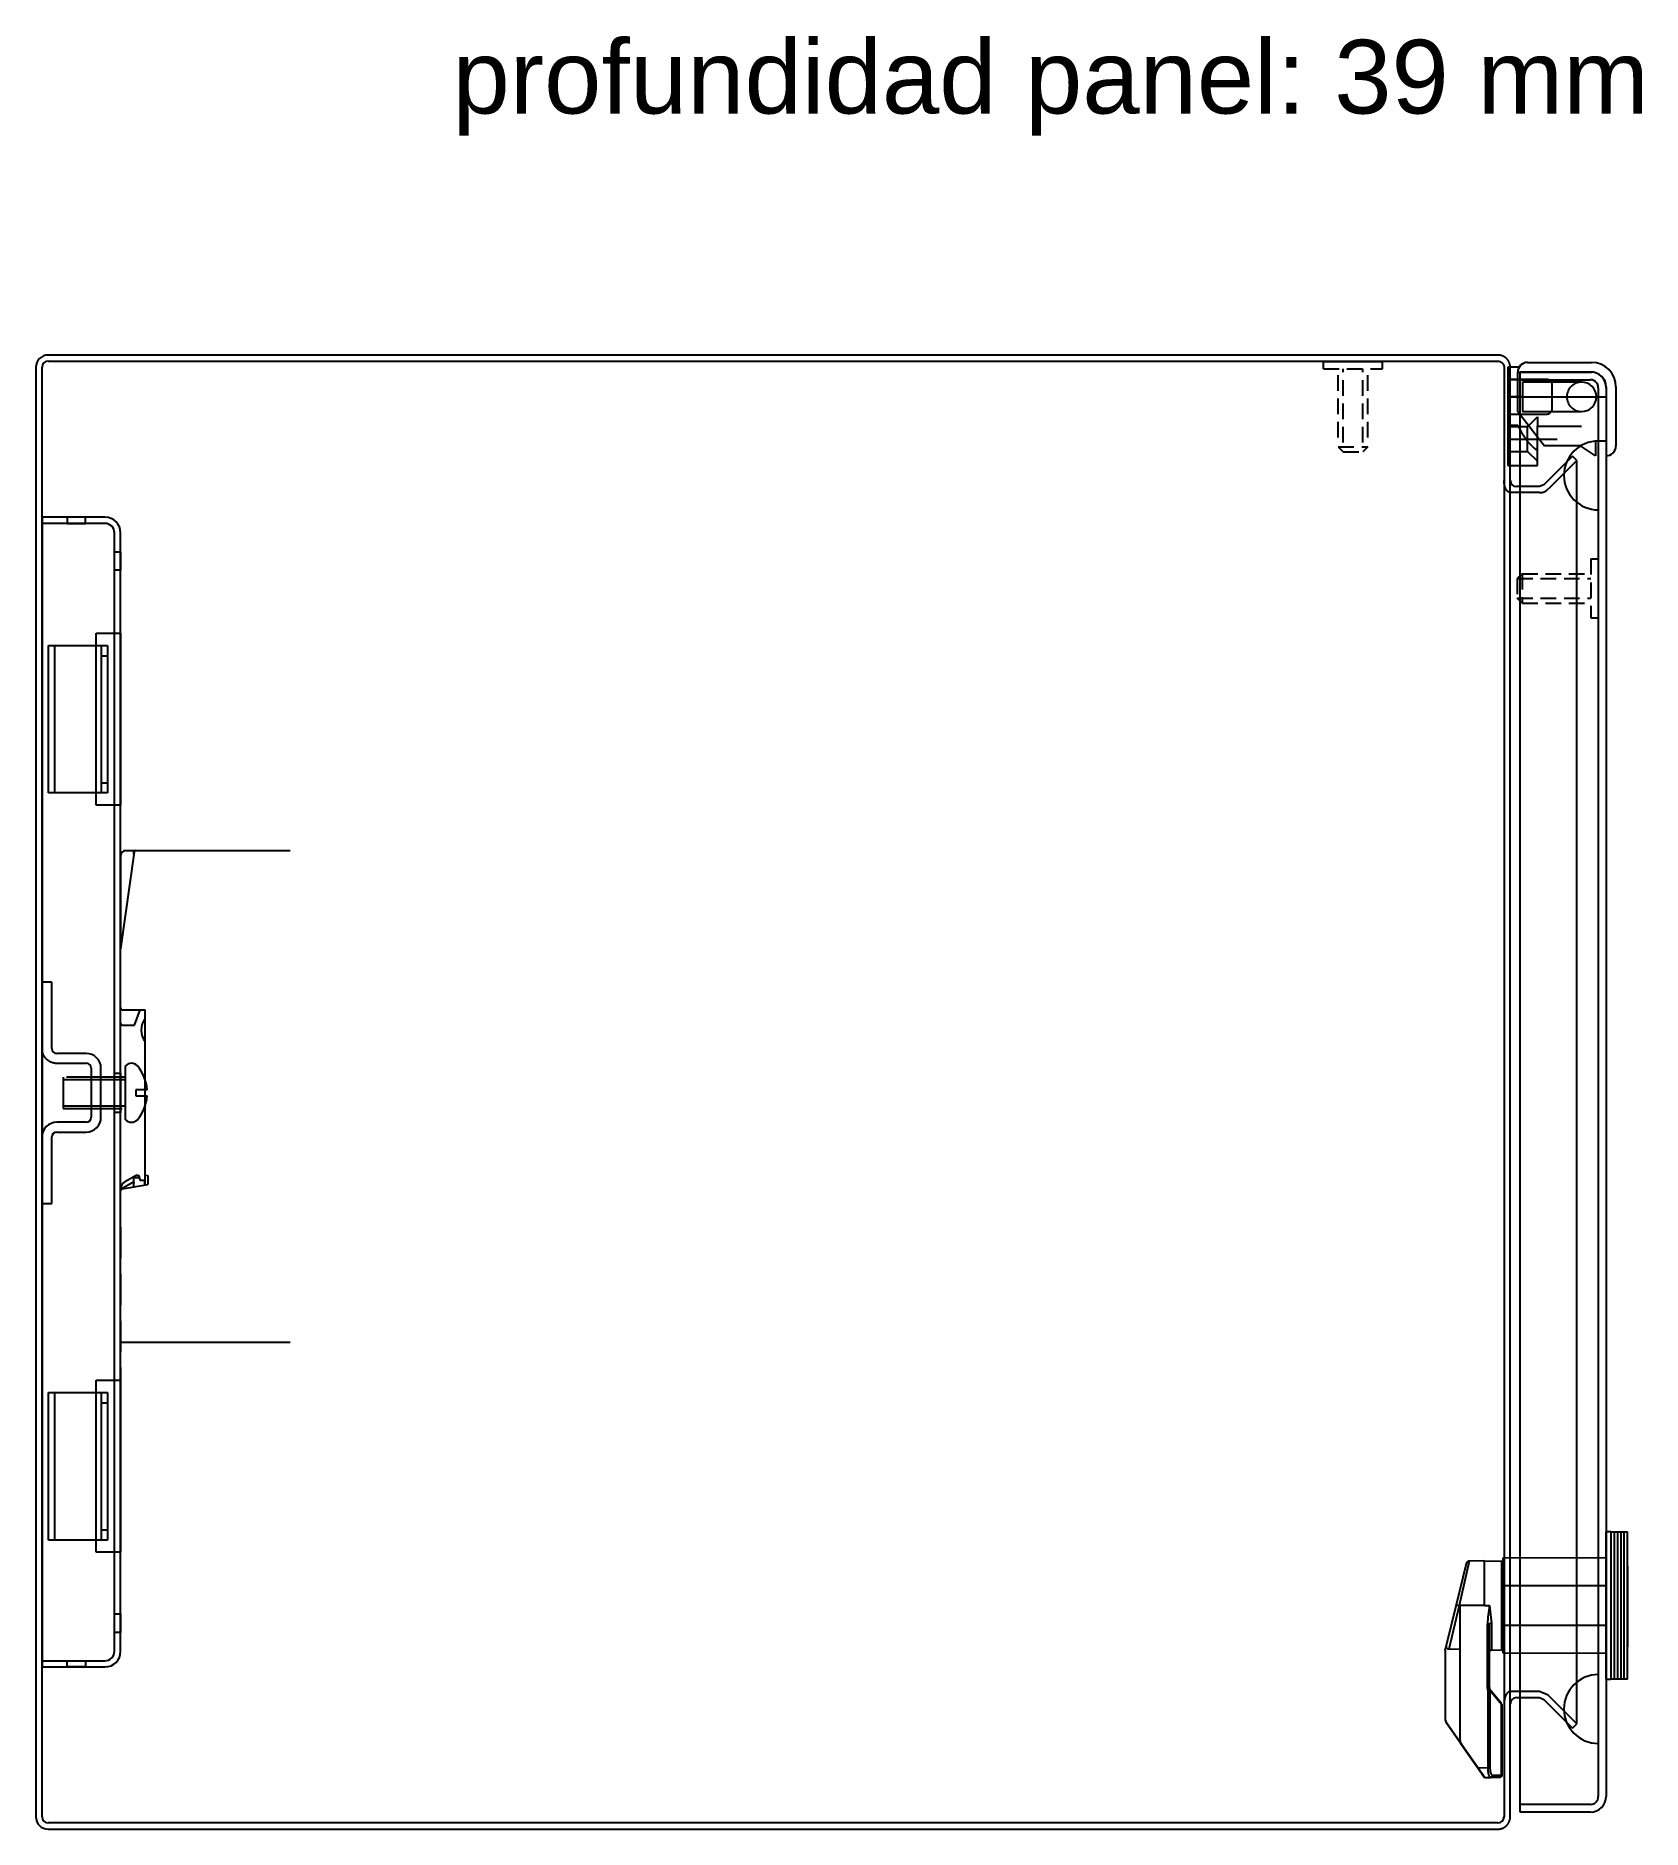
# Model space of a CAD drawing. Header units: millimetres. Extents: x 979 to 3414, y -1029 to 703.
# Drawn here: x 3087.6 to 3414.5, y 276.1 to 641 of the extents above; entities that cross this region are included whole.
import ezdxf

# ---------------------------------------------------------------- set-up
doc = ezdxf.new("R2010")
doc.units = ezdxf.units.MM
for name, pattern in [('ACAD_ISO03W100', [30, 12, -18]), ('CENTER', [50.8, 31.75, -6.35, 6.35, -6.35]), ('HIDDEN', [9.525, 6.35, -3.175]), ('HIDDEN2', [4.7625, 3.175, -1.5875])]:
    doc.linetypes.add(name, pattern=pattern)
doc.styles.get("Standard").update_dxf_attribs({"font": 'arial.ttf'})

msp = doc.modelspace()

# ---------------------------------------------------------------- texts
at = {"insert": (3172.423, 640.206), "char_height": 15, "attachment_point": 1}
msp.add_mtext_dynamic_manual_height_columns('profundidad panel: 39 mm', width=419.30102, gutter_width=12.5, heights=[0], dxfattribs=at)

# ---------------------------------------------------------------- linework, layer by layer
for p, q in [((3087.635, 573.567), (3087.635, 278.642)), ((3088.91, 278.641), (3088.91, 573.567)), ((3385.19, 576.066), (3090.16, 576.067)), ((3090.16, 574.817), (3385.165, 574.817)), ((3349.66, 574.767), (3361.66, 574.767)), ((3385.165, 574.817), (3385.193, 574.816)), ((3385.246, 576.065), (3385.19, 576.066)), ((3385.193, 574.816), (3385.222, 574.814)), ((3385.222, 574.814), (3385.25, 574.812)), ((3385.303, 576.061), (3385.246, 576.065)), ((3385.25, 574.812), (3385.279, 574.809)), ((3385.279, 574.809), (3385.307, 574.805)), ((3385.36, 576.057), (3385.303, 576.061)), ((3385.307, 574.805), (3385.336, 574.801)), ((3385.336, 574.801), (3385.365, 574.796)), ((3385.417, 576.051), (3385.36, 576.057)), ((3385.365, 574.796), (3385.394, 574.79)), ((3385.394, 574.79), (3385.423, 574.784)), ((3385.474, 576.044), (3385.417, 576.051)), ((3385.423, 574.784), (3385.452, 574.777)), ((3385.452, 574.777), (3385.482, 574.769)), ((3385.532, 576.035), (3385.474, 576.044)), ((3385.482, 574.769), (3385.511, 574.76)), ((3385.511, 574.76), (3385.54, 574.751)), ((3385.59, 576.025), (3385.532, 576.035)), ((3385.54, 574.751), (3385.569, 574.74)), ((3385.569, 574.74), (3385.598, 574.729)), ((3385.648, 576.014), (3385.59, 576.025)), ((3385.598, 574.729), (3385.627, 574.717)), ((3385.627, 574.717), (3385.655, 574.705)), ((3385.706, 576.001), (3385.648, 576.014)), ((3385.655, 574.705), (3385.684, 574.692)), ((3385.684, 574.692), (3385.712, 574.677)), ((3385.765, 575.986), (3385.706, 576.001)), ((3385.712, 574.677), (3385.74, 574.662)), ((3385.74, 574.662), (3385.767, 574.647)), ((3385.823, 575.971), (3385.765, 575.986)), ((3385.767, 574.647), (3385.795, 574.63)), ((3385.795, 574.63), (3385.822, 574.613)), ((3385.822, 574.613), (3385.848, 574.595)), ((3385.881, 575.953), (3385.823, 575.971)), ((3385.848, 574.595), (3385.874, 574.577)), ((3385.874, 574.577), (3385.9, 574.557)), ((3385.939, 575.934), (3385.881, 575.953)), ((3385.9, 574.557), (3385.925, 574.537)), ((3385.925, 574.537), (3385.95, 574.517)), ((3385.997, 575.914), (3385.939, 575.934)), ((3385.95, 574.517), (3385.975, 574.495)), ((3385.975, 574.495), (3385.998, 574.473)), ((3386.055, 575.891), (3385.997, 575.914)), ((3385.998, 574.473), (3386.022, 574.451)), ((3386.022, 574.451), (3386.044, 574.428)), ((3386.044, 574.428), (3386.066, 574.404)), ((3386.113, 575.868), (3386.055, 575.891)), ((3386.066, 574.404), (3386.087, 574.38)), ((3386.087, 574.38), (3386.108, 574.355)), ((3386.108, 574.355), (3386.128, 574.33)), ((3386.17, 575.843), (3386.113, 575.868)), ((3386.128, 574.33), (3386.147, 574.304)), ((3386.147, 574.304), (3386.166, 574.278)), ((3386.166, 574.278), (3386.184, 574.251)), ((3386.227, 575.816), (3386.17, 575.843)), ((3386.184, 574.251), (3386.201, 574.224)), ((3386.201, 574.224), (3386.217, 574.197)), ((3386.217, 574.197), (3386.233, 574.169)), ((3386.283, 575.788), (3386.227, 575.816)), ((3386.233, 574.169), (3386.248, 574.141)), ((3386.248, 574.141), (3386.262, 574.113)), ((3386.262, 574.113), (3386.275, 574.085)), ((3386.275, 574.085), (3386.288, 574.056)), ((3386.339, 575.758), (3386.283, 575.788)), ((3386.288, 574.056), (3386.3, 574.027)), ((3386.3, 574.027), (3386.311, 573.998)), ((3386.311, 573.998), (3386.321, 573.969)), ((3386.321, 573.969), (3386.331, 573.94)), ((3386.331, 573.94), (3386.339, 573.911)), ((3386.394, 575.727), (3386.339, 575.758)), ((3386.339, 573.911), (3386.347, 573.882)), ((3386.347, 573.882), (3386.355, 573.853)), ((3386.355, 573.853), (3386.361, 573.824)), ((3386.361, 573.824), (3386.367, 573.794)), ((3386.367, 573.794), (3386.372, 573.766)), ((3386.372, 573.766), (3386.376, 573.737)), ((3386.376, 573.737), (3386.38, 573.708)), ((3386.38, 573.708), (3386.383, 573.679)), ((3386.383, 573.679), (3386.385, 573.651)), ((3386.385, 573.651), (3386.386, 573.623)), ((3386.386, 573.623), (3386.387, 573.595)), ((3386.387, 573.595), (3386.388, 573.567)), ((3386.388, 573.567), (3386.388, 278.641)), ((3386.449, 575.694), (3386.394, 575.727)), ((3386.503, 575.66), (3386.449, 575.694)), ((3386.556, 575.624), (3386.503, 575.66)), ((3386.609, 575.587), (3386.556, 575.624)), ((3386.66, 575.548), (3386.609, 575.587)), ((3386.711, 575.508), (3386.66, 575.548)), ((3386.76, 575.467), (3386.711, 575.508)), ((3386.809, 575.424), (3386.76, 575.467)), ((3386.856, 575.38), (3386.809, 575.424)), ((3386.903, 575.335), (3386.856, 575.38)), ((3386.948, 575.288), (3386.903, 575.335)), ((3386.992, 575.241), (3386.948, 575.288)), ((3387.035, 575.192), (3386.992, 575.241)), ((3387.076, 575.143), (3387.035, 575.192)), ((3387.116, 575.092), (3387.076, 575.143)), ((3387.154, 575.041), (3387.116, 575.092)), ((3387.192, 574.988), (3387.154, 575.041)), ((3389.428, 573.567), (3387.16, 573.567)), ((3387.16, 573.567), (3387.16, 557.567)), ((3387.16, 573.567), (3387.16, 553.567)), ((3387.227, 574.935), (3387.192, 574.988)), ((3387.262, 574.881), (3387.227, 574.935)), ((3387.295, 574.826), (3387.262, 574.881)), ((3387.326, 574.771), (3387.295, 574.826)), ((3387.356, 574.715), (3387.326, 574.771)), ((3387.384, 574.659), (3387.356, 574.715)), ((3387.411, 574.602), (3387.384, 574.659)), ((3387.436, 574.545), (3387.411, 574.602)), ((3387.459, 574.487), (3387.436, 574.545)), ((3387.482, 574.429), (3387.459, 574.487)), ((3387.502, 574.371), (3387.482, 574.429)), ((3387.521, 574.313), (3387.502, 574.371)), ((3387.538, 574.255), (3387.521, 574.313)), ((3387.554, 574.197), (3387.538, 574.255)), ((3387.569, 574.138), (3387.554, 574.197)), ((3387.582, 574.08), (3387.569, 574.138)), ((3387.593, 574.022), (3387.582, 574.08)), ((3387.603, 573.964), (3387.593, 574.022)), ((3387.612, 573.906), (3387.603, 573.964)), ((3387.619, 573.849), (3387.612, 573.906)), ((3387.625, 573.792), (3387.619, 573.849)), ((3387.629, 573.735), (3387.625, 573.792)), ((3387.632, 573.678), (3387.629, 573.735)), ((3387.634, 573.623), (3387.632, 573.678)), ((3387.635, 573.567), (3387.634, 573.623)), ((3387.635, 279.141), (3387.635, 573.567)), ((3391.16, 574.567), (3404.16, 574.567)), ((3387.16, 571.067), (3389.16, 571.067)), ((3389.16, 564.567), (3389.16, 572.567)), ((3389.16, 572.567), (3404.16, 572.567)), ((3389.66, 572.625), (3403.96, 572.625)), ((3389.66, 279.585), (3389.66, 572.625)), ((3389.66, 572.625), (3403.96, 572.625)), ((3389.66, 572.625), (3403.96, 572.625)), ((3389.66, 571.025), (3403.96, 571.025)), ((3402.16, 570.567), (3390.16, 570.567)), ((3390.16, 570.567), (3390.16, 564.567)), ((3405.56, 569.425), (3405.56, 282.785)), ((3407.16, 569.567), (3407.16, 555.567)), ((3407.16, 569.425), (3407.16, 282.785)), ((3409.16, 569.567), (3409.16, 557.567)), ((3387.16, 564.067), (3389.549, 564.067)), ((3389.16, 564.567), (3394.604, 557.567)), ((3390.16, 564.567), (3402.16, 564.567)), ((3387.16, 561.767), (3389.184, 561.767)), ((3393.16, 553.567), (3393.16, 561.567)), ((3407.16, 558.567), (3404.96, 558.567)), ((3404.96, 558.567), (3404.96, 555.567)), ((3405.56, 558.567), (3405.56, 544.567)), ((3393.16, 553.567), (3393.16, 556.567)), ((3400.322, 555.504), (3394.501, 549.683)), ((3401.96, 557.567), (3394.604, 557.567)), ((3401.206, 554.621), (3395.385, 548.8)), ((3401.206, 554.62), (3400.322, 555.504)), ((3401.206, 297.588), (3401.206, 554.62)), ((3404.96, 555.567), (3401.96, 557.567)), ((3387.16, 553.567), (3393.16, 553.567)), ((3386.386, 550.456), (3386.385, 550.567)), ((3386.39, 550.344), (3386.386, 550.456)), ((3386.395, 550.231), (3386.39, 550.344)), ((3386.404, 550.118), (3386.395, 550.231)), ((3386.415, 550.004), (3386.404, 550.118)), ((3386.429, 549.891), (3386.415, 550.004)), ((3386.446, 549.777), (3386.429, 549.891)), ((3386.465, 549.665), (3386.446, 549.777)), ((3386.488, 549.554), (3386.465, 549.665)), ((3386.514, 549.444), (3386.488, 549.554)), ((3386.543, 549.336), (3386.514, 549.444)), ((3386.575, 549.23), (3386.543, 549.336)), ((3386.592, 549.178), (3386.575, 549.23)), ((3386.61, 549.126), (3386.592, 549.178)), ((3386.628, 549.076), (3386.61, 549.126)), ((3386.648, 549.026), (3386.628, 549.076)), ((3386.668, 548.977), (3386.648, 549.026)), ((3386.689, 548.929), (3386.668, 548.977)), ((3386.711, 548.882), (3386.689, 548.929)), ((3386.733, 548.836), (3386.711, 548.882)), ((3386.757, 548.79), (3386.733, 548.836)), ((3386.781, 548.746), (3386.757, 548.79)), ((3386.805, 548.703), (3386.781, 548.746)), ((3386.83, 548.662), (3386.805, 548.703)), ((3386.857, 548.621), (3386.83, 548.662)), ((3386.883, 548.582), (3386.857, 548.621)), ((3386.91, 548.543), (3386.883, 548.582)), ((3386.938, 548.507), (3386.91, 548.543)), ((3386.967, 548.471), (3386.938, 548.507)), ((3386.996, 548.437), (3386.967, 548.471)), ((3387.026, 548.404), (3386.996, 548.437)), ((3387.056, 548.373), (3387.026, 548.404)), ((3387.087, 548.343), (3387.056, 548.373)), ((3387.118, 548.315), (3387.087, 548.343)), ((3387.15, 548.288), (3387.118, 548.315)), ((3387.166, 548.275), (3387.15, 548.288)), ((3387.182, 548.263), (3387.166, 548.275)), ((3387.198, 548.25), (3387.182, 548.263)), ((3387.215, 548.239), (3387.198, 548.25)), ((3387.231, 548.227), (3387.215, 548.239)), ((3387.248, 548.216), (3387.231, 548.227)), ((3387.264, 548.206), (3387.248, 548.216)), ((3387.281, 548.196), (3387.264, 548.206)), ((3387.298, 548.186), (3387.281, 548.196)), ((3387.315, 548.176), (3387.298, 548.186)), ((3387.332, 548.167), (3387.315, 548.176)), ((3387.349, 548.159), (3387.332, 548.167)), ((3387.366, 548.151), (3387.349, 548.159)), ((3387.383, 548.143), (3387.366, 548.151)), ((3387.4, 548.135), (3387.383, 548.143)), ((3387.417, 548.128), (3387.4, 548.135)), ((3387.435, 548.122), (3387.417, 548.128)), ((3387.452, 548.115), (3387.435, 548.122)), ((3387.47, 548.109), (3387.452, 548.115)), ((3387.487, 548.104), (3387.47, 548.109)), ((3387.505, 548.099), (3387.487, 548.104)), ((3387.522, 548.094), (3387.505, 548.099)), ((3387.54, 548.09), (3387.522, 548.094)), ((3387.557, 548.086), (3387.54, 548.09)), ((3387.575, 548.082), (3387.557, 548.086)), ((3387.593, 548.079), (3387.575, 548.082)), ((3387.611, 548.076), (3387.593, 548.079)), ((3387.628, 548.074), (3387.611, 548.076)), ((3387.646, 548.072), (3387.628, 548.074)), ((3387.664, 548.07), (3387.646, 548.072)), ((3387.682, 548.069), (3387.664, 548.07)), ((3387.699, 548.068), (3387.682, 548.069)), ((3387.717, 548.067), (3387.699, 548.068)), ((3387.735, 548.067), (3387.717, 548.067)), ((3393.617, 548.067), (3387.735, 548.067)), ((3393.617, 549.317), (3388.885, 549.317)), ((3394.501, 549.683), (3393.617, 549.317)), ((3101.685, 543.067), (3088.885, 543.067)), ((3088.885, 543.067), (3088.885, 309.142)), ((3101.685, 541.817), (3088.885, 541.817)), ((3103.635, 312.342), (3103.635, 539.867)), ((3104.885, 312.342), (3104.885, 539.867)), ((3405.56, 534.567), (3405.56, 522.567)), ((3099.885, 519.467), (3104.885, 519.467)), ((3099.885, 484.467), (3099.885, 519.467)), ((3104.885, 519.467), (3104.885, 484.467)), ((3090.185, 516.967), (3102.185, 516.967)), ((3090.185, 486.967), (3090.185, 516.967)), ((3091.435, 516.967), (3091.435, 486.967)), ((3100.935, 516.967), (3100.935, 486.967)), ((3100.935, 514.896), (3102.185, 514.896)), ((3102.185, 516.967), (3102.185, 486.967)), ((3100.935, 489.038), (3102.185, 489.038)), ((3102.185, 486.967), (3090.185, 486.967)), ((3104.885, 484.467), (3099.885, 484.467)), ((3088.885, 448.467), (3088.91, 434.581)), ((3090.885, 448.467), (3088.885, 448.467)), ((3090.885, 434.967), (3090.885, 448.467)), ((3088.91, 434.581), (3088.91, 434.529)), ((3088.91, 434.529), (3088.911, 434.477)), ((3088.911, 434.477), (3088.914, 434.423)), ((3088.914, 434.423), (3088.918, 434.37)), ((3088.918, 434.37), (3088.924, 434.316)), ((3088.924, 434.316), (3088.932, 434.261)), ((3088.932, 434.261), (3088.941, 434.206)), ((3088.941, 434.206), (3088.952, 434.151)), ((3088.952, 434.151), (3088.965, 434.095)), ((3088.965, 434.095), (3088.98, 434.039)), ((3088.98, 434.039), (3088.996, 433.983)), ((3088.996, 433.983), (3089.015, 433.926)), ((3089.015, 433.926), (3089.035, 433.87)), ((3089.035, 433.87), (3089.057, 433.813)), ((3089.057, 433.813), (3089.08, 433.757)), ((3089.08, 433.757), (3089.106, 433.7)), ((3089.106, 433.7), (3089.134, 433.644)), ((3089.134, 433.644), (3089.163, 433.587)), ((3089.163, 433.587), (3089.194, 433.531)), ((3089.194, 433.531), (3089.227, 433.475)), ((3089.227, 433.475), (3089.262, 433.42)), ((3089.262, 433.42), (3089.299, 433.364)), ((3089.299, 433.364), (3089.338, 433.31)), ((3089.338, 433.31), (3089.378, 433.255)), ((3089.378, 433.255), (3089.421, 433.202)), ((3089.421, 433.202), (3089.465, 433.148)), ((3089.465, 433.148), (3089.511, 433.096)), ((3089.511, 433.096), (3089.558, 433.044)), ((3089.558, 433.044), (3089.607, 432.993)), ((3089.607, 432.993), (3089.658, 432.943)), ((3089.658, 432.943), (3089.71, 432.894)), ((3089.71, 432.894), (3089.764, 432.845)), ((3089.764, 432.845), (3089.819, 432.798)), ((3089.819, 432.798), (3089.875, 432.752)), ((3089.875, 432.752), (3089.933, 432.706)), ((3089.933, 432.706), (3089.992, 432.662)), ((3089.992, 432.662), (3090.053, 432.619)), ((3090.053, 432.619), (3090.114, 432.577)), ((3090.114, 432.577), (3090.177, 432.537)), ((3090.177, 432.537), (3090.241, 432.498)), ((3090.241, 432.498), (3090.305, 432.46)), ((3090.305, 432.46), (3090.371, 432.423)), ((3090.371, 432.423), (3090.437, 432.388)), ((3090.437, 432.388), (3090.504, 432.354)), ((3090.504, 432.354), (3090.571, 432.321)), ((3090.571, 432.321), (3090.639, 432.29)), ((3090.639, 432.29), (3090.708, 432.26)), ((3090.708, 432.26), (3090.777, 432.231)), ((3090.777, 432.231), (3090.847, 432.204)), ((3090.847, 432.204), (3090.916, 432.179)), ((3090.916, 432.179), (3090.986, 432.155)), ((3090.986, 432.155), (3091.056, 432.132)), ((3091.056, 432.132), (3091.126, 432.111)), ((3091.126, 432.111), (3091.197, 432.091)), ((3091.197, 432.091), (3091.267, 432.072)), ((3091.267, 432.072), (3091.337, 432.055)), ((3091.337, 432.055), (3091.406, 432.04)), ((3091.406, 432.04), (3091.476, 432.025)), ((3091.476, 432.025), (3091.545, 432.012)), ((3091.545, 432.012), (3091.614, 432.001)), ((3091.614, 432.001), (3091.75, 431.981)), ((3091.75, 431.981), (3091.885, 431.967)), ((3097.885, 433.967), (3091.885, 433.967)), ((3091.885, 431.967), (3097.885, 431.967)), ((3098.885, 430.967), (3098.885, 420.967)), ((3100.885, 420.967), (3100.885, 430.967)), ((3105.885, 420.457), (3105.885, 431.457)), ((3093.185, 428.582), (3093.185, 423.332)), ((3105.885, 428.582), (3093.185, 428.582)), ((3103.635, 429.967), (3104.885, 429.967)), ((3103.635, 421.967), (3103.635, 429.967)), ((3104.885, 429.967), (3104.885, 421.967)), ((3105.885, 423.332), (3105.885, 428.582)), ((3093.185, 423.332), (3105.885, 423.332)), ((3107.985, 426.557), (3107.985, 425.357)), ((3110.264, 426.557), (3107.985, 426.557)), ((3107.985, 425.357), (3110.264, 425.357)), ((3097.885, 419.967), (3091.885, 419.967)), ((3104.885, 421.967), (3103.635, 421.967)), ((3088.885, 416.967), (3088.885, 403.467)), ((3090.885, 403.467), (3090.885, 416.967)), ((3091.885, 417.967), (3097.885, 417.967)), ((3088.885, 403.467), (3090.885, 403.467)), ((3090.185, 364.967), (3102.185, 364.967)), ((3090.185, 334.967), (3090.185, 364.967)), ((3091.435, 364.967), (3091.435, 334.967)), ((3099.885, 367.467), (3104.885, 367.467)), ((3099.885, 332.467), (3099.885, 367.467)), ((3100.935, 364.967), (3100.935, 334.967)), ((3102.185, 364.967), (3102.185, 334.967)), ((3104.885, 367.467), (3104.885, 332.467)), ((3100.935, 362.896), (3102.185, 362.896)), ((3100.935, 337.038), (3102.185, 337.038)), ((3102.185, 334.967), (3090.185, 334.967)), ((3104.885, 332.467), (3099.885, 332.467)), ((3103.635, 319.924), (3104.885, 319.924)), ((3103.635, 316.174), (3103.635, 319.924)), ((3104.885, 319.924), (3104.885, 316.174)), ((3104.885, 316.174), (3103.635, 316.174)), ((3088.885, 310.392), (3101.685, 310.392)), ((3094.01, 310.392), (3097.76, 310.392)), ((3094.01, 309.142), (3094.01, 310.392)), ((3097.76, 310.392), (3097.76, 309.142)), ((3088.885, 309.142), (3101.685, 309.142)), ((3097.76, 309.142), (3094.01, 309.142)), ((3405.56, 307.585), (3405.56, 293.585)), ((3386.549, 302.89), (3386.52, 302.782)), ((3386.581, 302.996), (3386.549, 302.89)), ((3386.598, 303.048), (3386.581, 302.996)), ((3386.616, 303.099), (3386.598, 303.048)), ((3386.635, 303.15), (3386.616, 303.099)), ((3386.654, 303.2), (3386.635, 303.15)), ((3386.675, 303.248), (3386.654, 303.2)), ((3386.696, 303.297), (3386.675, 303.248)), ((3386.717, 303.344), (3386.696, 303.297)), ((3386.74, 303.39), (3386.717, 303.344)), ((3386.763, 303.435), (3386.74, 303.39)), ((3386.787, 303.479), (3386.763, 303.435)), ((3386.812, 303.522), (3386.787, 303.479)), ((3386.837, 303.564), (3386.812, 303.522)), ((3386.863, 303.604), (3386.837, 303.564)), ((3386.89, 303.644), (3386.863, 303.604)), ((3386.917, 303.682), (3386.89, 303.644)), ((3386.945, 303.718), (3386.917, 303.682)), ((3386.974, 303.754), (3386.945, 303.718)), ((3387.003, 303.788), (3386.974, 303.754)), ((3387.033, 303.821), (3387.003, 303.788)), ((3387.063, 303.852), (3387.033, 303.821)), ((3387.094, 303.882), (3387.063, 303.852)), ((3387.125, 303.91), (3387.094, 303.882)), ((3387.157, 303.937), (3387.125, 303.91)), ((3387.173, 303.95), (3387.157, 303.937)), ((3387.189, 303.962), (3387.173, 303.95)), ((3387.206, 303.974), (3387.189, 303.962)), ((3387.222, 303.986), (3387.206, 303.974)), ((3387.238, 303.997), (3387.222, 303.986)), ((3387.255, 304.008), (3387.238, 303.997)), ((3387.272, 304.019), (3387.255, 304.008)), ((3387.288, 304.029), (3387.272, 304.019)), ((3387.305, 304.039), (3387.288, 304.029)), ((3387.322, 304.048), (3387.305, 304.039)), ((3387.339, 304.057), (3387.322, 304.048)), ((3387.356, 304.066), (3387.339, 304.057)), ((3387.373, 304.074), (3387.356, 304.066)), ((3387.39, 304.082), (3387.373, 304.074)), ((3387.408, 304.089), (3387.39, 304.082)), ((3387.425, 304.096), (3387.408, 304.089)), ((3387.442, 304.103), (3387.425, 304.096)), ((3387.46, 304.109), (3387.442, 304.103)), ((3387.477, 304.115), (3387.46, 304.109)), ((3387.495, 304.12), (3387.477, 304.115)), ((3387.512, 304.126), (3387.495, 304.12)), ((3387.53, 304.13), (3387.512, 304.126)), ((3387.547, 304.135), (3387.53, 304.13)), ((3387.565, 304.138), (3387.547, 304.135)), ((3387.583, 304.142), (3387.565, 304.138)), ((3387.6, 304.145), (3387.583, 304.142)), ((3387.618, 304.148), (3387.6, 304.145)), ((3387.636, 304.15), (3387.618, 304.148)), ((3387.653, 304.152), (3387.636, 304.15)), ((3387.671, 304.154), (3387.653, 304.152)), ((3387.689, 304.155), (3387.671, 304.154)), ((3387.707, 304.156), (3387.689, 304.155)), ((3387.725, 304.157), (3387.707, 304.156)), ((3387.742, 304.157), (3387.725, 304.157)), ((3393.625, 304.15), (3387.742, 304.157)), ((3388.885, 302.891), (3393.617, 302.891)), ((3393.617, 302.891), (3394.501, 302.525)), ((3395.392, 303.416), (3393.625, 304.15)), ((3401.206, 297.588), (3395.392, 303.416)), ((3386.391, 301.769), (3386.39, 301.658)), ((3386.394, 301.882), (3386.391, 301.769)), ((3386.4, 301.994), (3386.394, 301.882)), ((3386.409, 302.108), (3386.4, 301.994)), ((3386.42, 302.221), (3386.409, 302.108)), ((3386.434, 302.335), (3386.42, 302.221)), ((3386.451, 302.448), (3386.434, 302.335)), ((3386.471, 302.561), (3386.451, 302.448)), ((3386.494, 302.672), (3386.471, 302.561)), ((3386.52, 302.782), (3386.494, 302.672)), ((3394.501, 302.525), (3400.322, 296.704)), ((3400.322, 296.704), (3401.206, 297.588)), ((3403.96, 281.185), (3389.66, 281.185)), ((3385.138, 277.391), (3090.16, 277.391)), ((3387.227, 277.273), (3387.262, 277.327)), ((3387.262, 277.327), (3387.295, 277.382)), ((3387.295, 277.382), (3387.326, 277.437)), ((3387.326, 277.437), (3387.356, 277.493)), ((3387.356, 277.493), (3387.384, 277.55)), ((3387.384, 277.55), (3387.411, 277.606)), ((3387.411, 277.606), (3387.436, 277.664)), ((3387.436, 277.664), (3387.459, 277.721)), ((3387.459, 277.721), (3387.482, 277.779)), ((3387.482, 277.779), (3387.502, 277.837)), ((3387.502, 277.837), (3387.521, 277.895)), ((3387.521, 277.895), (3387.538, 277.954)), ((3387.538, 277.954), (3387.554, 278.012)), ((3387.554, 278.012), (3387.569, 278.07)), ((3387.569, 278.07), (3387.582, 278.128)), ((3387.582, 278.128), (3387.593, 278.187)), ((3387.593, 278.187), (3387.603, 278.245)), ((3387.603, 278.245), (3387.612, 278.302)), ((3387.612, 278.302), (3387.619, 278.36)), ((3387.619, 278.36), (3387.625, 278.417)), ((3387.625, 278.417), (3387.629, 278.474)), ((3387.629, 278.474), (3387.632, 278.53)), ((3387.632, 278.53), (3387.634, 278.586)), ((3387.634, 278.586), (3387.635, 278.641)), ((3387.635, 278.641), (3387.635, 279.141)), ((3403.96, 279.585), (3389.66, 279.585)), ((3090.135, 276.142), (3385.19, 276.142)), ((3385.19, 276.142), (3385.246, 276.144)), ((3385.246, 276.144), (3385.303, 276.147)), ((3385.303, 276.147), (3385.36, 276.152)), ((3385.36, 276.152), (3385.417, 276.157)), ((3385.417, 276.157), (3385.474, 276.165)), ((3385.474, 276.165), (3385.532, 276.173)), ((3385.532, 276.173), (3385.59, 276.183)), ((3385.59, 276.183), (3385.648, 276.195)), ((3385.648, 276.195), (3385.706, 276.208)), ((3385.706, 276.208), (3385.765, 276.222)), ((3385.765, 276.222), (3385.823, 276.238)), ((3385.823, 276.238), (3385.881, 276.255)), ((3385.881, 276.255), (3385.939, 276.274)), ((3385.939, 276.274), (3385.997, 276.295)), ((3385.997, 276.295), (3386.055, 276.317)), ((3386.055, 276.317), (3386.113, 276.341)), ((3386.113, 276.341), (3386.17, 276.366)), ((3386.17, 276.366), (3386.227, 276.393)), ((3386.227, 276.393), (3386.283, 276.421)), ((3386.283, 276.421), (3386.339, 276.451)), ((3386.339, 276.451), (3386.394, 276.482)), ((3386.394, 276.482), (3386.449, 276.515)), ((3386.449, 276.515), (3386.503, 276.549)), ((3386.503, 276.549), (3386.556, 276.585)), ((3386.556, 276.585), (3386.609, 276.622)), ((3386.609, 276.622), (3386.66, 276.661)), ((3386.66, 276.661), (3386.711, 276.701)), ((3386.711, 276.701), (3386.76, 276.742)), ((3386.76, 276.742), (3386.809, 276.785)), ((3386.809, 276.785), (3386.856, 276.829)), ((3386.856, 276.829), (3386.903, 276.874)), ((3386.903, 276.874), (3386.948, 276.92)), ((3386.948, 276.92), (3386.992, 276.968)), ((3386.992, 276.968), (3387.035, 277.016)), ((3387.035, 277.016), (3387.076, 277.066)), ((3387.076, 277.066), (3387.116, 277.116)), ((3387.116, 277.116), (3387.154, 277.168)), ((3387.154, 277.168), (3387.192, 277.22)), ((3387.192, 277.22), (3387.227, 277.273))]:
    msp.add_line(p, q)
at = {"color": 9, "linetype": 'HIDDEN2'}
for p, q in [((3349.66, 573.267), (3349.66, 574.767)), ((3349.66, 573.267), (3361.66, 573.267)), ((3352.66, 559.267), (3352.66, 573.267)), ((3353.66, 558.267), (3353.66, 573.267)), ((3357.66, 558.267), (3357.66, 573.267)), ((3358.66, 559.267), (3358.66, 573.267)), ((3361.66, 573.267), (3361.66, 574.767)), ((3352.66, 557.358), (3358.66, 557.358)), ((3352.66, 557.358), (3353.66, 556.358)), ((3353.66, 556.358), (3357.66, 556.358)), ((3358.66, 557.358), (3357.66, 556.358)), ((3404.06, 534.567), (3405.56, 534.567)), ((3404.06, 534.567), (3404.06, 522.567)), ((3390.06, 531.567), (3389.06, 530.567)), ((3389.06, 530.567), (3389.06, 526.567)), ((3389.06, 530.567), (3404.06, 530.567)), ((3390.06, 531.567), (3390.06, 525.567)), ((3390.06, 531.567), (3404.06, 531.567)), ((3390.06, 525.567), (3389.06, 526.567)), ((3389.06, 526.567), (3404.06, 526.567)), ((3390.06, 525.567), (3404.06, 525.567)), ((3404.06, 522.567), (3405.56, 522.567))]:
    msp.add_line(p, q, dxfattribs=at)
at = {"linetype": 'ACAD_ISO03W100'}
for p, q in [((3395.16, 571.067), (3387.16, 571.067)), ((3387.16, 571.067), (3387.16, 564.067)), ((3396.16, 565.067), (3396.16, 570.067)), ((3387.16, 564.067), (3395.16, 564.067)), ((3391.16, 561.467), (3393.16, 563.467)), ((3393.16, 563.467), (3393.16, 561.567)), ((3391.16, 561.467), (3387.16, 561.467)), ((3387.16, 561.467), (3387.16, 556.467)), ((3387.16, 558.967), (3397.16, 558.967)), ((3391.16, 556.467), (3391.16, 561.467)), ((3393.16, 561.567), (3402.16, 561.567)), ((3387.16, 556.467), (3391.16, 556.467)), ((3391.16, 556.467), (3393.16, 554.467)), ((3093.185, 429.142), (3093.185, 422.792)), ((3105.885, 429.142), (3093.185, 429.142)), ((3105.885, 422.792), (3105.885, 429.142)), ((3093.185, 422.792), (3105.885, 422.792))]:
    msp.add_line(p, q, dxfattribs=at)
at = {"color": 9, "linetype": 'HIDDEN'}
for p, q in [((3389.66, 571.025), (3403.96, 571.025)), ((3389.66, 571.025), (3403.96, 571.025)), ((3099.885, 519.467), (3104.885, 519.467)), ((3104.885, 519.467), (3104.885, 484.467)), ((3104.885, 484.467), (3099.885, 484.467)), ((3104.885, 398.642), (3104.885, 363.642))]:
    msp.add_line(p, q, dxfattribs=at)
at = {"linetype": 'CENTER'}
for p, q in [((3390.16, 567.567), (3387.16, 567.567)), ((3387.16, 567.567), (3407.16, 567.567))]:
    msp.add_line(p, q, dxfattribs=at)
at = {"color": 9}
for p, q in [((3097.76, 543.067), (3094.01, 543.067)), ((3094.01, 543.067), (3094.01, 541.817)), ((3094.01, 541.817), (3097.76, 541.817)), ((3097.76, 541.817), (3097.76, 543.067)), ((3103.635, 536.035), (3104.885, 536.035)), ((3103.635, 532.285), (3103.635, 536.035)), ((3104.885, 536.035), (3104.885, 532.285)), ((3104.885, 532.285), (3103.635, 532.285))]:
    msp.add_line(p, q, dxfattribs=at)
at = {"color": 7, "linetype": 'Continuous'}
for p, q in [((3107.647, 474.888), (3104.889, 455.26)), ((3105.885, 475.232), (3139.385, 475.232)), ((3107.585, 474.444), (3107.585, 475.232)), ((3107.785, 475.137), (3107.785, 475.232)), ((3104.885, 474.232), (3104.885, 455.288)), ((3104.885, 440.132), (3104.885, 455.26)), ((3105.285, 442.832), (3109.885, 442.832)), ((3107.707, 439.732), (3108.835, 442.832)), ((3109.885, 407.232), (3109.885, 442.832)), ((3105.285, 439.732), (3107.707, 439.732)), ((3105.885, 407.988), (3108.04, 409.232)), ((3107.585, 406.827), (3107.585, 408.969)), ((3107.785, 408.732), (3108.674, 408.732)), ((3108.04, 409.232), (3108.54, 409.232)), ((3108.54, 409.232), (3108.835, 408.132)), ((3109.885, 409.232), (3110.385, 409.144)), ((3110.385, 409.144), (3110.385, 407.321)), ((3107.385, 407.699), (3104.885, 406.256)), ((3104.885, 375.232), (3104.885, 406.256)), ((3105.216, 406.409), (3110.385, 407.321)), ((3109.835, 408.132), (3108.835, 408.132)), ((3109.885, 408.134), (3109.835, 408.116)), ((3109.835, 407.224), (3109.835, 408.132)), ((3104.885, 375.232), (3139.385, 375.232))]:
    msp.add_line(p, q, dxfattribs=at)
at = {"color": 7}
for p, q in [((3104.885, 421.967), (3104.885, 429.967)), ((3407.16, 306.642), (3407.16, 336.642)), ((3408.134, 336.642), (3407.16, 336.642)), ((3408.134, 336.642), (3408.877, 336.642)), ((3408.134, 336.642), (3408.134, 306.642)), ((3408.877, 336.642), (3409.532, 336.642)), ((3408.877, 306.642), (3408.877, 336.642)), ((3409.532, 336.642), (3410.188, 336.642)), ((3409.532, 306.642), (3409.532, 336.642)), ((3410.188, 336.642), (3410.843, 336.642)), ((3410.188, 306.642), (3410.188, 336.642)), ((3410.843, 336.642), (3411.497, 336.642)), ((3410.843, 306.642), (3410.843, 336.642)), ((3411.497, 306.642), (3411.497, 336.642)), ((3378.704, 330.144), (3376.643, 321.786)), ((3379.306, 330.69), (3377.223, 321.643)), ((3382.41, 330.705), (3379.306, 330.693)), ((3382.41, 321.644), (3382.41, 330.705)), ((3382.41, 330.704), (3385.91, 330.692)), ((3385.91, 312.592), (3385.91, 330.692)), ((3407.16, 331.312), (3386.16, 331.242)), ((3386.16, 331.242), (3386.16, 325.711)), ((3411.596, 329.376), (3411.497, 330.021)), ((3411.596, 329.376), (3411.497, 329.376)), ((3411.596, 313.509), (3411.596, 329.376)), ((3386.16, 326.356), (3385.91, 326.355)), ((3386.16, 325.711), (3407.16, 325.732)), ((3386.16, 317.573), (3386.16, 325.711)), ((3376.643, 321.786), (3374.594, 313.482)), ((3377.223, 321.643), (3375.171, 312.73)), ((3377.223, 321.643), (3377.41, 321.643)), ((3382.41, 321.642), (3377.41, 321.642)), ((3377.41, 321.642), (3377.41, 294.359)), ((3382.41, 321.642), (3383.41, 321.642)), ((3383.41, 321.642), (3383.808, 318.005)), ((3383.009, 304.977), (3383.009, 317.844)), ((3383.087, 317.844), (3383.009, 317.844)), ((3383.162, 317.844), (3383.087, 317.844)), ((3383.231, 317.844), (3383.162, 317.844)), ((3383.292, 317.844), (3383.231, 317.844)), ((3383.342, 317.844), (3383.292, 317.844)), ((3383.379, 317.844), (3383.342, 317.844)), ((3383.402, 317.844), (3383.379, 317.844)), ((3383.41, 317.844), (3383.402, 317.844)), ((3383.417, 317.876), (3383.41, 317.844)), ((3383.41, 304.977), (3383.41, 317.844)), ((3383.44, 317.906), (3383.417, 317.876)), ((3383.477, 317.933), (3383.44, 317.906)), ((3383.526, 317.958), (3383.477, 317.933)), ((3383.587, 317.978), (3383.526, 317.958)), ((3383.656, 317.993), (3383.587, 317.978)), ((3383.731, 318.002), (3383.656, 317.993)), ((3383.808, 318.005), (3383.731, 318.002)), ((3383.808, 318.005), (3383.808, 312.584)), ((3407.16, 317.551), (3386.16, 317.573)), ((3386.16, 317.573), (3386.16, 312.042)), ((3385.91, 316.928), (3386.16, 316.928)), ((3374.41, 312.49), (3374.468, 312.969)), ((3374.41, 312.49), (3374.41, 298.637)), ((3374.594, 313.482), (3374.468, 312.969)), ((3377.41, 312.723), (3375.171, 312.73)), ((3383.808, 312.584), (3385.911, 312.592)), ((3386.16, 312.042), (3407.16, 311.971)), ((3411.596, 313.509), (3411.497, 313.509)), ((3411.497, 312.913), (3411.595, 313.445)), ((3411.595, 313.445), (3411.497, 313.445)), ((3411.595, 313.445), (3411.596, 313.509)), ((3407.16, 306.642), (3408.134, 306.642)), ((3408.877, 306.642), (3408.134, 306.642)), ((3409.532, 306.642), (3408.877, 306.642)), ((3410.188, 306.642), (3409.532, 306.642)), ((3410.843, 306.642), (3410.188, 306.642)), ((3411.497, 306.642), (3410.843, 306.642)), ((3383.009, 304.977), (3383.292, 304.977)), ((3383.068, 304.56), (3383.009, 304.977)), ((3383.068, 304.56), (3383.447, 304.571)), ((3383.128, 304.143), (3383.068, 304.56)), ((3383.358, 304.143), (3383.128, 304.143)), ((3383.128, 288.644), (3383.128, 304.143)), ((3383.292, 304.977), (3383.447, 304.571)), ((3383.292, 304.977), (3383.41, 304.977)), ((3383.358, 304.143), (3383.447, 304.571)), ((3383.505, 304.143), (3383.358, 304.143)), ((3383.41, 304.977), (3383.41, 304.884)), ((3383.41, 304.884), (3383.447, 304.571)), ((3383.416, 304.721), (3383.422, 304.741)), ((3383.422, 304.741), (3383.424, 304.77)), ((3383.434, 304.654), (3383.503, 304.534)), ((3383.455, 304.612), (3383.438, 304.673)), ((3383.565, 304.415), (3383.447, 304.571)), ((3383.539, 304.21), (3383.447, 304.571)), ((3385.816, 301.777), (3383.503, 304.534)), ((3383.503, 304.534), (3383.565, 304.415)), ((3383.539, 304.21), (3383.505, 304.143)), ((3383.505, 304.143), (3383.505, 288.644)), ((3383.573, 304.277), (3383.539, 304.21)), ((3383.565, 304.415), (3383.573, 304.277)), ((3385.886, 301.52), (3383.573, 304.277)), ((3385.91, 301.52), (3385.886, 301.52)), ((3385.886, 287.038), (3385.886, 301.52)), ((3385.91, 301.52), (3385.91, 287.038)), ((3374.41, 298.637), (3374.41, 298.622)), ((3374.678, 297.781), (3381.912, 287.374)), ((3374.678, 297.766), (3374.678, 297.781)), ((3381.912, 287.359), (3374.678, 297.766)), ((3377.41, 294.359), (3377.41, 294.348)), ((3377.678, 293.412), (3377.615, 293.541)), ((3377.678, 293.423), (3377.633, 293.515)), ((3377.678, 293.492), (3377.678, 293.503)), ((3377.678, 293.503), (3381.052, 288.649)), ((3381.912, 287.401), (3377.678, 293.492)), ((3377.678, 293.423), (3381.912, 287.332)), ((3377.678, 293.412), (3377.678, 293.423)), ((3380.989, 288.648), (3377.678, 293.412)), ((3382.388, 286.646), (3380.989, 288.648)), ((3382.437, 286.646), (3381.052, 288.649)), ((3381.053, 288.649), (3383.128, 288.644)), ((3383.133, 288.378), (3383.128, 288.644)), ((3383.128, 288.644), (3383.189, 288.644)), ((3383.14, 288.245), (3383.133, 288.378)), ((3383.149, 288.114), (3383.14, 288.245)), ((3383.189, 288.644), (3383.249, 288.644)), ((3383.249, 288.644), (3383.306, 288.644)), ((3383.306, 288.644), (3383.358, 288.644)), ((3383.358, 288.644), (3383.406, 288.644)), ((3383.406, 288.644), (3383.446, 288.644)), ((3383.446, 288.644), (3383.48, 288.644)), ((3383.48, 288.644), (3383.505, 288.644)), ((3383.505, 288.644), (3383.506, 288.536)), ((3383.506, 288.536), (3383.51, 288.429)), ((3383.51, 288.429), (3383.517, 288.322)), ((3383.517, 288.322), (3383.524, 288.243)), ((3383.524, 288.243), (3383.532, 288.166)), ((3381.912, 287.374), (3381.912, 287.401)), ((3382.41, 286.681), (3381.912, 287.401)), ((3381.912, 287.374), (3382.41, 286.659)), ((3381.912, 287.359), (3381.912, 287.332)), ((3382.018, 287.205), (3381.912, 287.359)), ((3381.912, 287.332), (3382.39, 286.646)), ((3382.406, 286.646), (3382.018, 287.205)), ((3382.39, 286.646), (3382.388, 286.646)), ((3382.39, 286.646), (3382.41, 286.646)), ((3382.437, 286.646), (3382.406, 286.646)), ((3382.41, 286.659), (3382.41, 286.681)), ((3382.437, 286.646), (3383.71, 286.642)), ((3383.16, 287.984), (3383.149, 288.114)), ((3383.175, 287.858), (3383.16, 287.984)), ((3383.199, 287.683), (3383.175, 287.858)), ((3383.213, 287.599), (3383.199, 287.683)), ((3383.229, 287.518), (3383.213, 287.599)), ((3383.246, 287.435), (3383.229, 287.518)), ((3383.264, 287.356), (3383.246, 287.435)), ((3383.284, 287.28), (3383.264, 287.356)), ((3383.304, 287.208), (3383.284, 287.28)), ((3383.324, 287.145), (3383.304, 287.208)), ((3383.345, 287.085), (3383.324, 287.145)), ((3383.366, 287.029), (3383.345, 287.085)), ((3383.388, 286.977), (3383.366, 287.029)), ((3383.4, 286.949), (3383.388, 286.977)), ((3383.413, 286.922), (3383.4, 286.949)), ((3383.426, 286.897), (3383.413, 286.922)), ((3383.439, 286.873), (3383.426, 286.897)), ((3383.452, 286.849), (3383.439, 286.873)), ((3383.466, 286.827), (3383.452, 286.849)), ((3383.479, 286.807), (3383.466, 286.827)), ((3383.493, 286.787), (3383.479, 286.807)), ((3383.503, 286.773), (3383.493, 286.787)), ((3383.514, 286.76), (3383.503, 286.773)), ((3383.52, 286.752), (3383.514, 286.76)), ((3383.526, 286.745), (3383.52, 286.752)), ((3383.532, 286.739), (3383.526, 286.745)), ((3383.532, 288.166), (3383.541, 288.09)), ((3383.538, 286.732), (3383.532, 286.739)), ((3383.545, 286.725), (3383.538, 286.732)), ((3383.541, 288.09), (3383.552, 288.015)), ((3383.552, 286.718), (3383.545, 286.725)), ((3383.552, 288.015), (3383.564, 287.942)), ((3383.559, 286.711), (3383.552, 286.718)), ((3383.566, 286.705), (3383.559, 286.711)), ((3383.564, 287.942), (3383.577, 287.871)), ((3383.573, 286.699), (3383.566, 286.705)), ((3383.581, 286.692), (3383.573, 286.699)), ((3383.577, 287.871), (3383.592, 287.802)), ((3383.589, 286.686), (3383.581, 286.692)), ((3383.597, 286.681), (3383.589, 286.686)), ((3383.592, 287.802), (3383.608, 287.736)), ((3383.601, 286.678), (3383.597, 286.681)), ((3383.605, 286.675), (3383.601, 286.678)), ((3383.61, 286.673), (3383.605, 286.675)), ((3383.608, 287.736), (3383.625, 287.671)), ((3383.614, 286.67), (3383.61, 286.673)), ((3383.618, 286.668), (3383.614, 286.67)), ((3383.623, 286.665), (3383.618, 286.668)), ((3383.627, 286.663), (3383.623, 286.665)), ((3383.625, 287.671), (3383.643, 287.61)), ((3383.631, 286.661), (3383.627, 286.663)), ((3383.636, 286.659), (3383.631, 286.661)), ((3383.641, 286.657), (3383.636, 286.659)), ((3383.645, 286.655), (3383.641, 286.657)), ((3383.643, 287.61), (3383.662, 287.551)), ((3383.65, 286.653), (3383.645, 286.655)), ((3383.655, 286.651), (3383.65, 286.653)), ((3383.659, 286.65), (3383.655, 286.651)), ((3383.664, 286.649), (3383.659, 286.65)), ((3383.662, 287.551), (3383.682, 287.495)), ((3383.669, 286.647), (3383.664, 286.649)), ((3383.671, 286.647), (3383.669, 286.647)), ((3383.674, 286.646), (3383.671, 286.647)), ((3383.679, 286.645), (3383.674, 286.646)), ((3383.684, 286.645), (3383.679, 286.645)), ((3383.682, 287.495), (3383.703, 287.442)), ((3383.689, 286.644), (3383.684, 286.645)), ((3383.7, 286.643), (3383.689, 286.644)), ((3383.71, 286.642), (3383.7, 286.643)), ((3383.703, 287.442), (3383.714, 287.416)), ((3383.981, 286.764), (3383.71, 286.642)), ((3385.509, 286.638), (3383.71, 286.642)), ((3383.714, 287.416), (3383.725, 287.391)), ((3383.725, 287.391), (3383.736, 287.368)), ((3383.736, 287.368), (3383.747, 287.344)), ((3383.747, 287.344), (3383.759, 287.322)), ((3383.759, 287.322), (3383.77, 287.301)), ((3383.77, 287.301), (3383.782, 287.28)), ((3383.782, 287.28), (3383.794, 287.26)), ((3383.794, 287.26), (3383.807, 287.241)), ((3383.807, 287.241), (3383.819, 287.223)), ((3383.819, 287.223), (3383.832, 287.205)), ((3383.832, 287.205), (3383.844, 287.189)), ((3383.844, 287.189), (3383.857, 287.173)), ((3383.857, 287.173), (3383.87, 287.158)), ((3383.87, 287.158), (3383.876, 287.151)), ((3383.876, 287.151), (3383.883, 287.144)), ((3383.883, 287.144), (3383.889, 287.138)), ((3383.889, 287.138), (3383.896, 287.131)), ((3383.896, 287.131), (3383.903, 287.125)), ((3383.903, 287.125), (3383.909, 287.119)), ((3383.909, 287.119), (3383.916, 287.114)), ((3383.916, 287.114), (3383.922, 287.108)), ((3383.922, 287.108), (3383.929, 287.103)), ((3383.929, 287.103), (3383.936, 287.098)), ((3383.936, 287.098), (3383.943, 287.093)), ((3383.943, 287.093), (3383.949, 287.088)), ((3383.949, 287.088), (3383.956, 287.084)), ((3383.956, 287.084), (3383.963, 287.079)), ((3383.963, 287.079), (3383.97, 287.075)), ((3383.97, 287.075), (3383.977, 287.072)), ((3383.977, 287.072), (3383.983, 287.068)), ((3384.087, 287.042), (3383.981, 286.764)), ((3383.983, 287.068), (3383.99, 287.065)), ((3383.99, 287.065), (3383.997, 287.062)), ((3383.997, 287.062), (3384.004, 287.059)), ((3384.004, 287.059), (3384.011, 287.056)), ((3384.011, 287.056), (3384.018, 287.054)), ((3384.018, 287.054), (3384.021, 287.053)), ((3384.021, 287.053), (3384.025, 287.052)), ((3384.025, 287.052), (3384.028, 287.051)), ((3384.028, 287.051), (3384.031, 287.05)), ((3384.031, 287.05), (3384.035, 287.049)), ((3384.035, 287.049), (3384.038, 287.048)), ((3384.038, 287.048), (3384.045, 287.047)), ((3384.045, 287.047), (3384.052, 287.046)), ((3384.052, 287.046), (3384.059, 287.045)), ((3384.059, 287.045), (3384.073, 287.043)), ((3384.073, 287.043), (3384.087, 287.042)), ((3385.886, 287.038), (3384.087, 287.042)), ((3385.78, 286.759), (3385.509, 286.638)), ((3385.792, 286.754), (3385.509, 286.638)), ((3385.886, 287.038), (3385.78, 286.759)), ((3385.91, 287.038), (3385.792, 286.754)), ((3385.91, 287.038), (3385.886, 287.038))]:
    msp.add_line(p, q, dxfattribs=at)
at = {"color": 7, "linetype": 'Continuous'}
for points in [[(3107.585, 408.932), (3107.585, 408.927), (3107.585, 408.923), (3107.586, 408.918), (3107.586, 408.913), (3107.586, 408.908), (3107.587, 408.903), (3107.588, 408.898), (3107.589, 408.894), (3107.59, 408.889), (3107.591, 408.884), (3107.592, 408.879), (3107.593, 408.875), (3107.595, 408.87), (3107.596, 408.865), (3107.598, 408.861), (3107.6, 408.856), (3107.602, 408.852), (3107.604, 408.847), (3107.606, 408.843), (3107.608, 408.839), (3107.611, 408.834), (3107.613, 408.83), (3107.616, 408.826), (3107.618, 408.822), (3107.621, 408.818), (3107.624, 408.814), (3107.627, 408.81), (3107.63, 408.806), (3107.633, 408.802), (3107.636, 408.799), (3107.639, 408.795), (3107.643, 408.792), (3107.646, 408.788), (3107.65, 408.785), (3107.653, 408.782), (3107.657, 408.779), (3107.66, 408.776), (3107.664, 408.773), (3107.668, 408.77), (3107.672, 408.767), (3107.676, 408.765), (3107.68, 408.762), (3107.685, 408.759), (3107.689, 408.757), (3107.694, 408.754), (3107.698, 408.752), (3107.703, 408.75), (3107.708, 408.748), (3107.712, 408.746), (3107.717, 408.744), (3107.722, 408.743), (3107.727, 408.741), (3107.731, 408.74), (3107.736, 408.738), (3107.741, 408.737), (3107.746, 408.736), (3107.751, 408.735), (3107.756, 408.735), (3107.76, 408.734), (3107.765, 408.733), (3107.77, 408.733), (3107.775, 408.733), (3107.78, 408.732), (3107.785, 408.732)], [(3107.385, 407.699), (3107.389, 407.702), (3107.393, 407.704), (3107.397, 407.706), (3107.402, 407.708), (3107.406, 407.71), (3107.41, 407.712), (3107.415, 407.714), (3107.419, 407.716), (3107.424, 407.717), (3107.428, 407.719), (3107.433, 407.72), (3107.437, 407.721), (3107.441, 407.722), (3107.444, 407.723), (3107.448, 407.724), (3107.452, 407.725), (3107.455, 407.725), (3107.459, 407.726), (3107.463, 407.726), (3107.467, 407.726), (3107.47, 407.727), (3107.474, 407.727), (3107.478, 407.727), (3107.482, 407.726), (3107.485, 407.726), (3107.489, 407.726), (3107.492, 407.725), (3107.495, 407.725), (3107.499, 407.724), (3107.502, 407.723), (3107.505, 407.722), (3107.508, 407.721), (3107.511, 407.72), (3107.515, 407.719), (3107.518, 407.718), (3107.521, 407.716), (3107.524, 407.715), (3107.527, 407.713), (3107.529, 407.712), (3107.532, 407.71), (3107.534, 407.708), (3107.537, 407.706), (3107.539, 407.704), (3107.542, 407.702), (3107.544, 407.7), (3107.546, 407.698), (3107.549, 407.696), (3107.551, 407.693), (3107.553, 407.691), (3107.555, 407.688), (3107.557, 407.686), (3107.559, 407.683), (3107.561, 407.68), (3107.563, 407.677), (3107.565, 407.674), (3107.566, 407.671), (3107.568, 407.667), (3107.57, 407.664), (3107.571, 407.66), (3107.572, 407.657), (3107.574, 407.654), (3107.575, 407.65), (3107.576, 407.646), (3107.577, 407.643), (3107.578, 407.639), (3107.579, 407.635), (3107.58, 407.63), (3107.581, 407.626), (3107.582, 407.621), (3107.583, 407.616), (3107.583, 407.612), (3107.584, 407.607), (3107.584, 407.602), (3107.585, 407.598), (3107.585, 407.593), (3107.585, 407.589), (3107.585, 407.584)]]:
    msp.add_lwpolyline(points, dxfattribs=at)
for centre, radius, start, end in [((3090.135, 573.567), 2.5, 89.44121, 179.9955), ((3090.16, 573.567), 1.25, 90, 180), ((3391.16, 572.567), 2, 90, 180), ((3404.16, 569.567), 5, 0, 90), ((3402.16, 567.567), 3, 270, 90), ((3403.96, 569.425), 3.2, 0, 90), ((3403.96, 569.425), 3.2, 0, 90), ((3403.96, 569.425), 3.2, 0, 90), ((3403.96, 569.425), 3.2, 0, 90), ((3403.96, 569.425), 3.2, 0, 90), ((3403.96, 569.425), 1.6, 0.00002, 89.99998), ((3404.16, 569.567), 3, 0, 90), ((3402.16, 567.567), 14.213, 204.08469, 230.71059), ((3405.56, 551.567), 7, 90, 270), ((3407.16, 557.567), 2, 270, 0), ((3388.885, 550.567), 1.25, 180, 270), ((3393.617, 550.567), 2.5, 270, 315), ((3101.685, 539.867), 3.2, 0, 90), ((3101.685, 539.867), 1.95, 360, 90), ((3091.885, 434.967), 1, 180, 270), ((3097.885, 430.967), 3, 0, 90), ((3097.885, 430.967), 1, 0, 90), ((3107.085, 430.267), 1.69, 44.76027, 135.23973), ((3101.722, 425.957), 8.563, 4.01818, 39.96621), ((3101.722, 425.957), 8.563, 320.03379, 355.98182), ((3091.885, 416.967), 3, 90, 180), ((3097.885, 420.967), 3, 270, 0), ((3097.885, 420.967), 1, 270, 360), ((3107.085, 421.647), 1.69, 224.76027, 315.23973), ((3091.885, 416.967), 1, 90, 180), ((3101.685, 312.342), 1.95, 270, 0), ((3101.685, 312.342), 3.2, 270, 360), ((3405.56, 300.585), 7, 90, 270), ((3388.885, 301.641), 1.25, 90, 180), ((3403.96, 282.785), 3.2, 270, 360), ((3403.96, 282.785), 1.6, 270, 360), ((3090.135, 278.642), 2.5, 180, 270), ((3090.16, 278.641), 1.25, 180, 270), ((3385.138, 278.641), 1.25, 270, 0)]:
    msp.add_arc(centre, radius, start, end)
at = {"linetype": 'ACAD_ISO03W100'}
for centre, radius, start, end in [((3395.16, 570.067), 1, 360, 90), ((3402.16, 567.567), 3, 90, 270), ((3395.16, 565.067), 1, 270, 360)]:
    msp.add_arc(centre, radius, start, end, dxfattribs=at)
at = {"color": 9, "linetype": 'HIDDEN'}
msp.add_arc((3403.96, 569.425), 1.6, 360, 90, dxfattribs=at)
msp.add_arc((3403.96, 569.425), 1.6, 360, 90, dxfattribs=at)
at = {"color": 7, "linetype": 'Continuous'}
for centre, radius, start, end in [((3105.885, 474.232), 1, 90, 180), ((3108.044, 474.832), 0.4, 90, 172), ((3105.285, 455.204), 0.4, 172, 180), ((3105.285, 443.232), 0.4, 180, 270), ((3105.285, 440.132), 0.4, 180, 270), ((3113.085, 438.732), 4, 143.44371, 216.55629), ((3106.885, 406.256), 2, 120, 180), ((3105.285, 406.015), 0.4, 100, 180)]:
    msp.add_arc(centre, radius, start, end, dxfattribs=at)
at = {"color": 7}
for centre, radius, start, end in [((3379.355, 330.035), 0.659, 94.1638, 169.85178), ((3416.66, 482.156), 165.287, 255.98918, 256.19641), ((3419.381, 315.923), 36.423, 170.96587, 176.97564), ((3375.179, 313.332), 0.603, 165.66723, 269.27179), ((3383.81, 312.184), 0.4, 90.2, 180), ((3385.51, 301.52), 0.4, 0, 40), ((3385.563, 301.571), 0.326, 351.0285, 39.20753), ((3375.894, 298.632), 1.484, 179.80553, 214.99475), ((3375.921, 298.626), 1.511, 180.13192, 214.66799), ((3378.893, 294.354), 1.483, 179.7983, 215.00228), ((3378.921, 294.351), 1.511, 180.13192, 214.66799)]:
    msp.add_arc(centre, radius, start, end, dxfattribs=at)

msp.set_redraw_order([(e.dxf.handle, doc.entitydb.next_handle()) for e in msp.query("TEXT MTEXT ATTDEF DIMENSION ARC_DIMENSION")])  # texts and dimensions are drawn at this point

doc.saveas('drawing.dxf')
